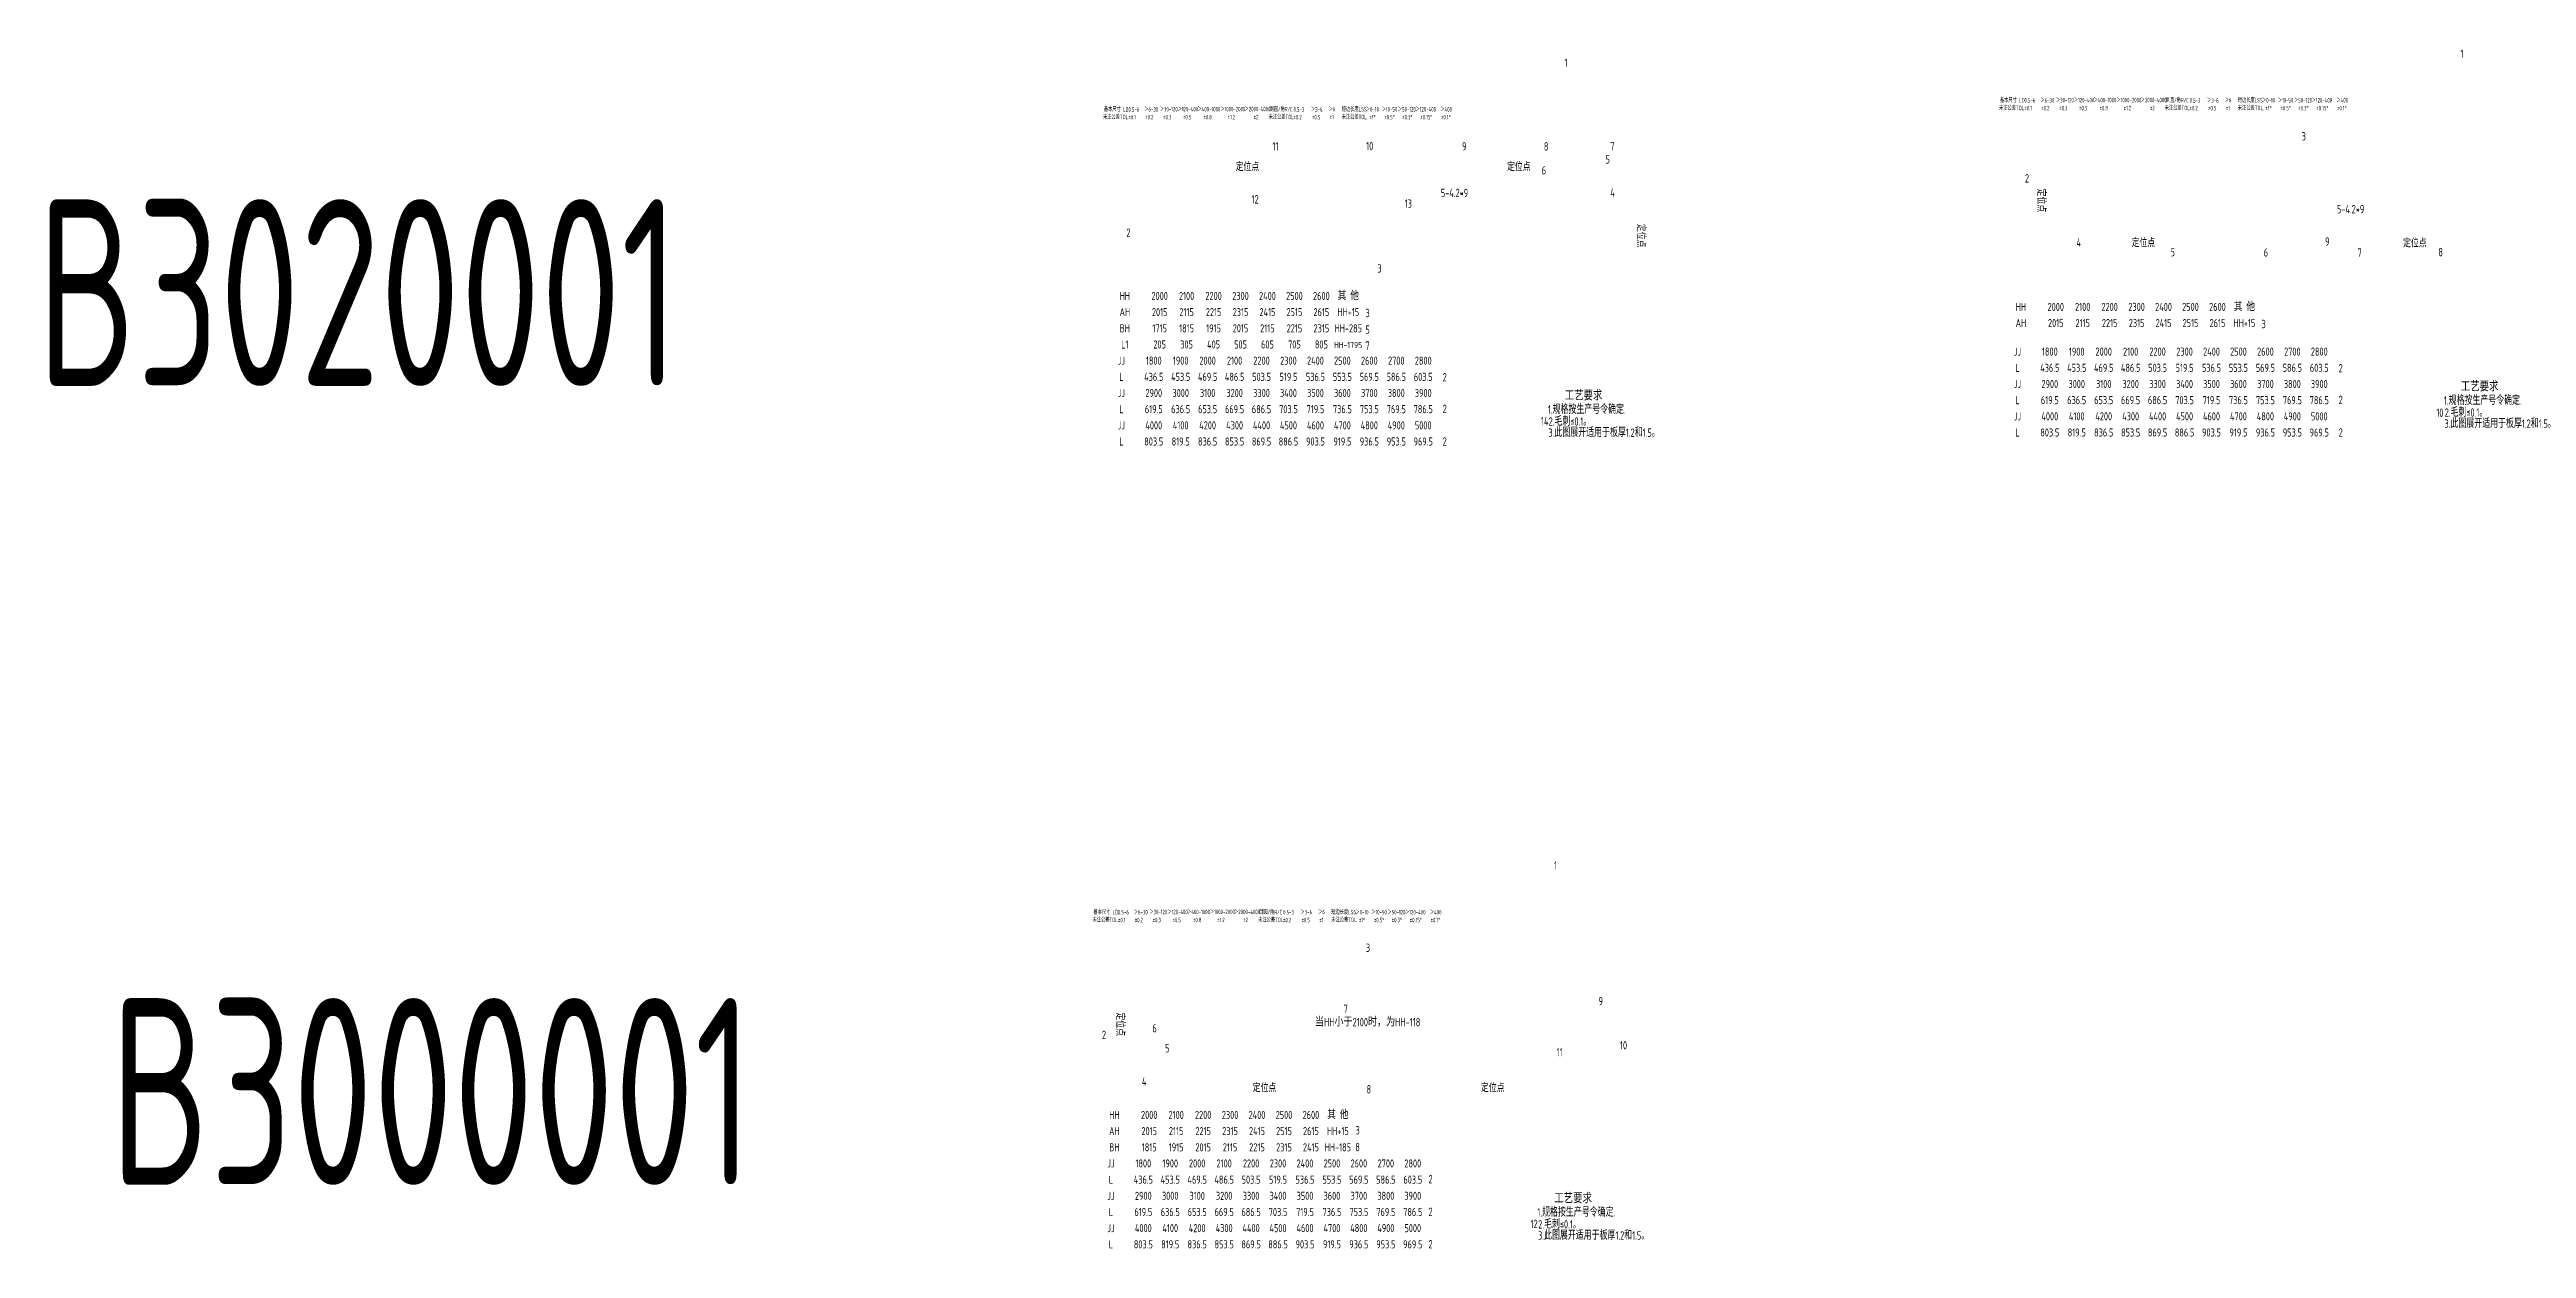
# Model space of a CAD drawing. Header units: inches. Extents: x 14216 to 120088, y -28683 to 23559.
# Drawn here: x 55531 to 59514, y 14715 to 16643 of the extents above; entities that cross this region are included whole.
import ezdxf
from ezdxf.enums import TextEntityAlignment as Align

# ---------------------------------------------------------------- set-up
doc = ezdxf.new("R2010")
doc.units = ezdxf.units.IN
doc.header["$LTSCALE"] = 0.3
doc.header["$MEASUREMENT"] = 0
for name, color, linetype in [('2', 2, 'Continuous'), ('2细实线', 2, 'Continuous'), ('6', 3, 'Continuous'), ('7', 4, 'Continuous')]:
    doc.layers.add(name, color=color, linetype=linetype)
doc.layers.add('粗实线', color=7, linetype='Continuous', lineweight=30)
doc.styles.add('HZ', font='isocp2.shx', dxfattribs={"width": 0.7, "bigfont": 'hztxt.shx'})

msp = doc.modelspace()

# ---------------------------------------------------------------- texts
at = {"layer": '2', "color": 6, "style": 'HZ'}
for s, height, width, p in [('定位点', 12.5, 0.75, (57437.8, 16447.5)), ('定位点', 12.5, 0.75, (57874.3, 16447.5)), ('定位点', 12.5, 0.75, (58878.7, 16325.3)), ('定位点', 12.5, 0.75, (59315.3, 16324.9)), ('1.规格按生产号令确定.', 13.5, 0.7, (57939.9, 16057.2)), ('2.毛刺≤0.1。', 13.5, 0.7, (57941.3, 16038)), ('1.规格按生产号令确定.', 13.5, 0.7, (59380.8, 16071.7)), ('2.毛刺≤0.1。', 13.5, 0.7, (59382.2, 16052.5)), ('3.此图展开适用于板厚1.2和1.5。', 13.5, 0.7, (57941, 16020.1)), ('3.此图展开适用于板厚1.2和1.5。', 13.5, 0.7, (59381.9, 16034.6)), ('定位点', 12.5, 0.75, (57465.5, 14967)), ('定位点', 12.5, 0.75, (57832.3, 14967)), ('1.规格按生产号令确定.', 13.5, 0.7, (57923.1, 14766.7)), ('3.此图展开适用于板厚1.2和1.5。', 13.5, 0.7, (57924.2, 14729.6)), ('2.毛刺≤0.1。', 13.5, 0.7, (57924.5, 14747.5))]:
    msp.add_text(s, height=height, dxfattribs=dict(at, width=width)).set_placement(p)
at = {"layer": '2', "color": 6, "style": 'HZ', "width": 0.75}
for p in [(58726.9, 16419.1), (58083.1, 16362.4), (57245.8, 15094.9)]:
    msp.add_text('定位点', height=12.5, rotation=270, dxfattribs=at).set_placement(p)
at = {"layer": '2', "color": 4, "style": 'HZ', "width": 0.7}
for s, p in [('12', (57463.6, 16395.2)), ('14', (57929, 16038.6)), ('3', (57647.4, 15192.1)), ('7', (57611.6, 15094.1)), ('9', (58021.5, 15106.3)), ('2', (57223, 15052.1)), ('6', (57304.1, 15062.8)), ('5', (57324.5, 15030.6)), ('11', (57954.2, 15024)), ('10', (58056, 15035.3)), ('4', (57287.3, 14977.3)), ('8', (57648.4, 14964.5)), ('3', (57630.8, 14898.6)), ('8', (57630.4, 14871.7)), ('2', (57748.1, 14820)), ('2', (57748.1, 14767.6)), ('12', (57912.2, 14748.1)), ('2', (57748.1, 14715.5))]:
    msp.add_text(s, height=13.5, dxfattribs=at).set_placement(p)
at = {"layer": '2', "color": 6, "ltscale": 50, "style": 'HZ', "width": 0.8}
msp.add_text('当HH小于2100时，为HH-118', height=13.5, dxfattribs=at).set_placement((57650.2, 15079.2), align=Align.MIDDLE_CENTER)
at = {"layer": '2', "color": 6, "ltscale": 50, "char_height": 13.5, "attachment_point": 5, "style": 'HZ'}
for insert in [(57789.9, 16412.2), (59230.9, 16386.1)]:
    msp.add_mtext('\\A1;5-4.2*9', dxfattribs=dict(at, insert=insert))
at = {"layer": '2', "color": 6, "char_height": 300, "attachment_point": 5, "style": 'HZ'}
for s, insert in [('\\A1;B3020001', (56027.3, 16252.1)), ('\\A1;B3000001', (56145.3, 14967.9))]:
    msp.add_mtext(s, dxfattribs=dict(at, insert=insert))
at = {"layer": '2细实线', "style": 'HZ', "width": 0.8}
for s, height, p in [('HH', 13, (57259.8, 16246.6)), ('2000', 13, (57315.8, 16246.6)), ('2100', 13, (57359.1, 16246.6)), ('2200', 13, (57402.5, 16246.6)), ('2300', 13, (57445.8, 16246.6)), ('2400', 13, (57489.1, 16246.6)), ('2500', 13, (57532.5, 16246.6)), ('2600', 13, (57575.8, 16246.6)), ('其 他', 13, (57619.1, 16246.6)), ('AH', 13, (57259.8, 16220.6)), ('2015', 13, (57315.8, 16220.6)), ('2115', 13, (57359.1, 16220.6)), ('2215', 13, (57402.5, 16220.6)), ('2315', 13, (57445.8, 16220.6)), ('2415', 13, (57489.1, 16220.6)), ('2515', 13, (57532.5, 16220.6)), ('2615', 13, (57575.8, 16220.6)), ('HH+15', 13, (57619.1, 16220.6)), ('HH', 13, (58700.7, 16229)), ('2000', 13, (58756.8, 16229)), ('2100', 13, (58800.1, 16229)), ('2200', 13, (58843.4, 16229)), ('2300', 13, (58886.8, 16229)), ('2400', 13, (58930.1, 16229)), ('2500', 13, (58973.4, 16229)), ('2600', 13, (59016.8, 16229)), ('其 他', 13, (59060.1, 16229)), ('BH', 13, (57259.8, 16194.6)), ('L1', 13, (57259.8, 16168.6)), ('1715', 13, (57315.8, 16194.6)), ('205', 13, (57315.8, 16168.6)), ('1815', 13, (57359.1, 16194.6)), ('305', 13, (57359.1, 16168.6)), ('1915', 13, (57402.5, 16194.6)), ('405', 13, (57402.5, 16168.6)), ('2015', 13, (57445.8, 16194.6)), ('505', 13, (57445.8, 16168.6)), ('2115', 13, (57489.1, 16194.6)), ('605', 13, (57489.1, 16168.6)), ('2215', 13, (57532.5, 16194.6)), ('705', 13, (57532.5, 16168.6)), ('2315', 13, (57575.8, 16194.6)), ('805', 13, (57575.8, 16168.6)), ('HH-285', 13, (57619.1, 16194.6)), ('HH-1795', 10, (57618.8, 16167.7)), ('AH', 13, (58700.7, 16203)), ('2015', 13, (58756.8, 16203)), ('2115', 13, (58800.1, 16203)), ('2215', 13, (58843.4, 16203)), ('2315', 13, (58886.8, 16203)), ('2415', 13, (58930.1, 16203)), ('2515', 13, (58973.4, 16203)), ('2615', 13, (59016.8, 16203)), ('HH+15', 13, (59060.1, 16203)), ('JJ', 13, (57254.3, 16142.6)), ('1800', 13, (57306.3, 16142.6)), ('1900', 13, (57349.6, 16142.6)), ('2000', 13, (57392.9, 16142.6)), ('2100', 13, (57436.3, 16142.6)), ('2200', 13, (57479.6, 16142.6)), ('2300', 13, (57522.9, 16142.6)), ('2400', 13, (57566.3, 16142.6)), ('2500', 13, (57609.6, 16142.6)), ('2600', 13, (57652.9, 16142.6)), ('2700', 13, (57696.3, 16142.6)), ('2800', 13, (57739.6, 16142.6)), ('JJ', 13, (58695.2, 16157.1)), ('L', 13, (58695.2, 16131.1)), ('436.5', 13, (58747.2, 16131.1)), ('1800', 13, (58747.2, 16157.1)), ('453.5', 13, (58790.5, 16131.1)), ('1900', 13, (58790.5, 16157.1)), ('469.5', 13, (58833.9, 16131.1)), ('2000', 13, (58833.9, 16157.1)), ('486.5', 13, (58877.2, 16131.1)), ('2100', 13, (58877.2, 16157.1)), ('503.5', 13, (58920.5, 16131.1)), ('2200', 13, (58920.5, 16157.1)), ('519.5', 13, (58963.9, 16131.1)), ('2300', 13, (58963.9, 16157.1)), ('536.5', 13, (59007.2, 16131.1)), ('2400', 13, (59007.2, 16157.1)), ('553.5', 13, (59050.5, 16131.1)), ('2500', 13, (59050.5, 16157.1)), ('569.5', 13, (59093.9, 16131.1)), ('2600', 13, (59093.9, 16157.1)), ('586.5', 13, (59137.2, 16131.1)), ('2700', 13, (59137.2, 16157.1)), ('603.5', 13, (59180.5, 16131.1)), ('2800', 13, (59180.5, 16157.1)), ('JJ', 13, (57254.3, 16090.6)), ('L', 13, (57254.3, 16116.6)), ('436.5', 13, (57306.3, 16116.6)), ('2900', 13, (57306.3, 16090.6)), ('453.5', 13, (57349.6, 16116.6)), ('3000', 13, (57349.6, 16090.6)), ('469.5', 13, (57392.9, 16116.6)), ('3100', 13, (57392.9, 16090.6)), ('486.5', 13, (57436.3, 16116.6)), ('3200', 13, (57436.3, 16090.6)), ('503.5', 13, (57479.6, 16116.6)), ('3300', 13, (57479.6, 16090.6)), ('519.5', 13, (57522.9, 16116.6)), ('3400', 13, (57522.9, 16090.6)), ('536.5', 13, (57566.3, 16116.6)), ('3500', 13, (57566.3, 16090.6)), ('553.5', 13, (57609.6, 16116.6)), ('3600', 13, (57609.6, 16090.6)), ('569.5', 13, (57652.9, 16116.6)), ('3700', 13, (57652.9, 16090.6)), ('586.5', 13, (57696.3, 16116.6)), ('3800', 13, (57696.3, 16090.6)), ('603.5', 13, (57739.6, 16116.6)), ('3900', 13, (57739.6, 16090.6)), ('JJ', 13, (58695.2, 16105.1)), ('2900', 13, (58747.2, 16105.1)), ('3000', 13, (58790.5, 16105.1)), ('3100', 13, (58833.9, 16105.1)), ('3200', 13, (58877.2, 16105.1)), ('3300', 13, (58920.5, 16105.1)), ('3400', 13, (58963.9, 16105.1)), ('3500', 13, (59007.2, 16105.1)), ('3600', 13, (59050.5, 16105.1)), ('3700', 13, (59093.9, 16105.1)), ('3800', 13, (59137.2, 16105.1)), ('3900', 13, (59180.5, 16105.1)), ('L', 13, (57254.3, 16064.6)), ('619.5', 13, (57306.3, 16064.6)), ('636.5', 13, (57349.6, 16064.6)), ('653.5', 13, (57392.9, 16064.6)), ('669.5', 13, (57436.3, 16064.6)), ('686.5', 13, (57479.6, 16064.6)), ('703.5', 13, (57522.9, 16064.6)), ('719.5', 13, (57566.3, 16064.6)), ('736.5', 13, (57609.6, 16064.6)), ('753.5', 13, (57652.9, 16064.6)), ('769.5', 13, (57696.3, 16064.6)), ('786.5', 13, (57739.6, 16064.6)), ('JJ', 13, (58695.2, 16053.1)), ('L', 13, (58695.2, 16079.1)), ('619.5', 13, (58747.2, 16079.1)), ('4000', 13, (58747.2, 16053.1)), ('636.5', 13, (58790.5, 16079.1)), ('4100', 13, (58790.5, 16053.1)), ('653.5', 13, (58833.9, 16079.1)), ('4200', 13, (58833.9, 16053.1)), ('669.5', 13, (58877.2, 16079.1)), ('4300', 13, (58877.2, 16053.1)), ('686.5', 13, (58920.5, 16079.1)), ('4400', 13, (58920.5, 16053.1)), ('703.5', 13, (58963.9, 16079.1)), ('4500', 13, (58963.9, 16053.1)), ('719.5', 13, (59007.2, 16079.1)), ('4600', 13, (59007.2, 16053.1)), ('736.5', 13, (59050.5, 16079.1)), ('4700', 13, (59050.5, 16053.1)), ('753.5', 13, (59093.9, 16079.1)), ('4800', 13, (59093.9, 16053.1)), ('769.5', 13, (59137.2, 16079.1)), ('4900', 13, (59137.2, 16053.1)), ('786.5', 13, (59180.5, 16079.1)), ('5000', 13, (59180.5, 16053.1)), ('JJ', 13, (57254.3, 16038.6)), ('L', 13, (57254.3, 16012.6)), ('803.5', 13, (57306.3, 16012.6)), ('4000', 13, (57306.3, 16038.6)), ('819.5', 13, (57349.6, 16012.6)), ('4100', 13, (57349.6, 16038.6)), ('836.5', 13, (57392.9, 16012.6)), ('4200', 13, (57392.9, 16038.6)), ('853.5', 13, (57436.3, 16012.6)), ('4300', 13, (57436.3, 16038.6)), ('869.5', 13, (57479.6, 16012.6)), ('4400', 13, (57479.6, 16038.6)), ('886.5', 13, (57522.9, 16012.6)), ('4500', 13, (57522.9, 16038.6)), ('903.5', 13, (57566.3, 16012.6)), ('4600', 13, (57566.3, 16038.6)), ('919.5', 13, (57609.6, 16012.6)), ('4700', 13, (57609.6, 16038.6)), ('936.5', 13, (57652.9, 16012.6)), ('4800', 13, (57652.9, 16038.6)), ('953.5', 13, (57696.3, 16012.6)), ('4900', 13, (57696.3, 16038.6)), ('969.5', 13, (57739.6, 16012.6)), ('5000', 13, (57739.6, 16038.6)), ('L', 13, (58695.2, 16027.1)), ('803.5', 13, (58747.2, 16027.1)), ('819.5', 13, (58790.5, 16027.1)), ('836.5', 13, (58833.9, 16027.1)), ('853.5', 13, (58877.2, 16027.1)), ('869.5', 13, (58920.5, 16027.1)), ('886.5', 13, (58963.9, 16027.1)), ('903.5', 13, (59007.2, 16027.1)), ('919.5', 13, (59050.5, 16027.1)), ('936.5', 13, (59093.9, 16027.1)), ('953.5', 13, (59137.2, 16027.1)), ('969.5', 13, (59180.5, 16027.1)), ('HH', 13, (57243, 14930.1)), ('2000', 13, (57299, 14930.1)), ('2100', 13, (57342.3, 14930.1)), ('2200', 13, (57385.7, 14930.1)), ('2300', 13, (57429, 14930.1)), ('2400', 13, (57472.3, 14930.1)), ('2500', 13, (57515.7, 14930.1)), ('2600', 13, (57559, 14930.1)), ('其 他', 13, (57602.3, 14930.1)), ('AH', 13, (57243, 14904.1)), ('2015', 13, (57299, 14904.1)), ('2115', 13, (57342.3, 14904.1)), ('2215', 13, (57385.7, 14904.1)), ('2315', 13, (57429, 14904.1)), ('2415', 13, (57472.3, 14904.1)), ('2515', 13, (57515.7, 14904.1)), ('2615', 13, (57559, 14904.1)), ('HH+15', 13, (57602.3, 14904.1)), ('JJ', 13, (57237.5, 14852.1)), ('BH', 13, (57243, 14878.1)), ('1800', 13, (57289.5, 14852.1)), ('1815', 13, (57299, 14878.1)), ('1900', 13, (57332.8, 14852.1)), ('1915', 13, (57342.3, 14878.1)), ('2000', 13, (57376.1, 14852.1)), ('2015', 13, (57385.7, 14878.1)), ('2100', 13, (57419.5, 14852.1)), ('2115', 13, (57429, 14878.1)), ('2200', 13, (57462.8, 14852.1)), ('2215', 13, (57472.3, 14878.1)), ('2300', 13, (57506.1, 14852.1)), ('2315', 13, (57515.7, 14878.1)), ('2400', 13, (57549.5, 14852.1)), ('2415', 13, (57559, 14878.1)), ('2500', 13, (57592.8, 14852.1)), ('HH-185', 13, (57602.3, 14878.1)), ('2600', 13, (57636.1, 14852.1)), ('2700', 13, (57679.5, 14852.1)), ('2800', 13, (57722.8, 14852.1)), ('L', 13, (57237.5, 14826.1)), ('436.5', 13, (57289.5, 14826.1)), ('453.5', 13, (57332.8, 14826.1)), ('469.5', 13, (57376.1, 14826.1)), ('486.5', 13, (57419.5, 14826.1)), ('503.5', 13, (57462.8, 14826.1)), ('519.5', 13, (57506.1, 14826.1)), ('536.5', 13, (57549.5, 14826.1)), ('553.5', 13, (57592.8, 14826.1)), ('569.5', 13, (57636.1, 14826.1)), ('586.5', 13, (57679.5, 14826.1)), ('603.5', 13, (57722.8, 14826.1)), ('JJ', 13, (57237.5, 14800.1)), ('L', 13, (57237.5, 14774.1)), ('619.5', 13, (57289.5, 14774.1)), ('2900', 13, (57289.5, 14800.1)), ('636.5', 13, (57332.8, 14774.1)), ('3000', 13, (57332.8, 14800.1)), ('653.5', 13, (57376.1, 14774.1)), ('3100', 13, (57376.1, 14800.1)), ('669.5', 13, (57419.5, 14774.1)), ('3200', 13, (57419.5, 14800.1)), ('686.5', 13, (57462.8, 14774.1)), ('3300', 13, (57462.8, 14800.1)), ('703.5', 13, (57506.1, 14774.1)), ('3400', 13, (57506.1, 14800.1)), ('719.5', 13, (57549.5, 14774.1)), ('3500', 13, (57549.5, 14800.1)), ('736.5', 13, (57592.8, 14774.1)), ('3600', 13, (57592.8, 14800.1)), ('753.5', 13, (57636.1, 14774.1)), ('3700', 13, (57636.1, 14800.1)), ('769.5', 13, (57679.5, 14774.1)), ('3800', 13, (57679.5, 14800.1)), ('786.5', 13, (57722.8, 14774.1)), ('3900', 13, (57722.8, 14800.1)), ('JJ', 13, (57237.5, 14748.1)), ('4000', 13, (57289.5, 14748.1)), ('4100', 13, (57332.8, 14748.1)), ('4200', 13, (57376.1, 14748.1)), ('4300', 13, (57419.5, 14748.1)), ('4400', 13, (57462.8, 14748.1)), ('4500', 13, (57506.1, 14748.1)), ('4600', 13, (57549.5, 14748.1)), ('4700', 13, (57592.8, 14748.1)), ('4800', 13, (57636.1, 14748.1)), ('4900', 13, (57679.5, 14748.1)), ('5000', 13, (57722.8, 14748.1)), ('L', 13, (57237.5, 14722.1)), ('803.5', 13, (57289.5, 14722.1)), ('819.5', 13, (57332.8, 14722.1)), ('836.5', 13, (57376.1, 14722.1)), ('853.5', 13, (57419.5, 14722.1)), ('869.5', 13, (57462.8, 14722.1)), ('886.5', 13, (57506.1, 14722.1)), ('903.5', 13, (57549.5, 14722.1)), ('919.5', 13, (57592.8, 14722.1)), ('936.5', 13, (57636.1, 14722.1)), ('953.5', 13, (57679.5, 14722.1)), ('969.5', 13, (57722.8, 14722.1))]:
    msp.add_text(s, height=height, dxfattribs=at).set_placement(p, align=Align.MIDDLE_CENTER)
at = {"layer": '6', "color": 2, "style": 'HZ', "width": 0.7}
for s, p in [('未注公差TOL.', (57224.6, 16530.7)), ('基本尺寸 LD.', (57226, 16543.1)), ('0.5-6', (57265.6, 16543)), ('%%P0.1', (57265.6, 16530.4)), ('＞6-30', (57291, 16543)), ('%%P0.2', (57292.6, 16530.4)), ('＞30-120', (57316, 16543.2)), ('%%P0.3', (57321.4, 16530.4)), ('＞120-400', (57344.8, 16543.3)), ('%%P0.5', (57353.3, 16530.5)), ('＞400-1000', (57376.6, 16543.3)), ('%%P0.8', (57386.2, 16530.5)), ('＞1000-2000', (57413.3, 16543.4)), ('%%P1.2', (57425.1, 16530.5)), ('＞2000-4000', (57452.3, 16543.5)), ('%%P2', (57467.1, 16530.6)), ('未注公差TOL.', (57491, 16530.7)), ('倒圆/角R/C', (57492.4, 16543.1)), ('0.5-3', (57531.1, 16543)), ('%%P0.2', (57531.1, 16530.4)), ('＞3-6', (57559, 16543)), ('%%P0.5', (57560.7, 16530.4)), ('＞6', (57587.5, 16543.2)), ('%%P1', (57589.3, 16530.4)), ('短边长度LSS.', (57608.5, 16543.1)), ('未注公差TOL.', (57608.5, 16530.7)), ('＞0-10', (57647.3, 16543)), ('%%P1%%D', (57653.1, 16530.4)), ('＞10-50', (57672.8, 16543)), ('%%P0.5%%D', (57677.1, 16530.4)), ('＞50-120', (57698.8, 16543)), ('%%P0.3%%D', (57705.8, 16530.4)), ('＞120-400', (57727.2, 16543)), ('%%P0.15%%D', (57734.8, 16530.4)), ('＞400', (57767.1, 16543)), ('%%P0.1%%D', (57768.3, 16530.4)), ('未注公差TOL.', (58665.6, 16545.2)), ('基本尺寸 LD.', (58667, 16557.6)), ('0.5-6', (58706.5, 16557.5)), ('%%P0.1', (58706.5, 16544.9)), ('＞6-30', (58732, 16557.5)), ('%%P0.2', (58733.5, 16544.9)), ('＞30-120', (58757, 16557.7)), ('%%P0.3', (58762.3, 16544.9)), ('＞120-400', (58785.7, 16557.8)), ('%%P0.5', (58794.3, 16545)), ('＞400-1000', (58817.5, 16557.8)), ('%%P0.8', (58827.2, 16545)), ('＞1000-2000', (58854.2, 16557.9)), ('%%P1.2', (58866, 16545.1)), ('＞2000-4000', (58893.3, 16558)), ('%%P2', (58908.1, 16545.1)), ('未注公差TOL.', (58931.9, 16545.2)), ('倒圆/角R/C', (58933.4, 16557.6)), ('0.5-3', (58972, 16557.5)), ('%%P0.2', (58972, 16544.9)), ('＞3-6', (59000, 16557.5)), ('%%P0.5', (59001.6, 16544.9)), ('＞6', (59028.5, 16557.7)), ('%%P1', (59030.2, 16544.9)), ('短边长度LSS.', (59049.5, 16557.6)), ('未注公差TOL.', (59049.5, 16545.2)), ('＞0-10', (59088.3, 16557.5)), ('%%P1%%D', (59094, 16544.9)), ('＞10-50', (59113.7, 16557.5)), ('%%P0.5%%D', (59118, 16544.9)), ('＞50-120', (59139.8, 16557.5)), ('%%P0.3%%D', (59146.7, 16544.9)), ('＞120-400', (59168.2, 16557.5)), ('%%P0.15%%D', (59175.8, 16544.9)), ('＞400', (59208.1, 16557.5)), ('%%P0.1%%D', (59209.2, 16544.9)), ('基本尺寸 LD.', (57209.2, 15252.6)), ('0.5-6', (57248.8, 15252.4)), ('＞6-30', (57274.2, 15252.4)), ('＞30-120', (57299.2, 15252.7)), ('＞120-400', (57328, 15252.8)), ('＞400-1000', (57359.8, 15252.8)), ('＞1000-2000', (57396.5, 15252.9)), ('＞2000-4000', (57435.5, 15252.9)), ('倒圆/角R/C', (57475.6, 15252.6)), ('0.5-3', (57514.3, 15252.4)), ('＞3-6', (57542.2, 15252.4)), ('＞6', (57570.7, 15252.7)), ('短边长度LSS.', (57591.7, 15252.6)), ('＞0-10', (57630.5, 15252.4)), ('＞10-50', (57656, 15252.4)), ('＞50-120', (57682, 15252.4)), ('＞120-400', (57710.4, 15252.4)), ('＞400', (57750.3, 15252.4)), ('未注公差TOL.', (57207.8, 15240.2)), ('%%P0.1', (57248.8, 15239.8)), ('%%P0.2', (57275.8, 15239.8)), ('%%P0.3', (57304.6, 15239.8)), ('%%P0.5', (57336.5, 15239.9)), ('%%P0.8', (57369.4, 15239.9)), ('%%P1.2', (57408.3, 15240)), ('%%P2', (57450.3, 15240.1)), ('未注公差TOL.', (57474.2, 15240.2)), ('%%P0.2', (57514.3, 15239.8)), ('%%P0.5', (57543.9, 15239.8)), ('%%P1', (57572.5, 15239.8)), ('未注公差TOL.', (57591.7, 15240.2)), ('%%P1%%D', (57636.3, 15239.8)), ('%%P0.5%%D', (57660.3, 15239.8)), ('%%P0.3%%D', (57689, 15239.8)), ('%%P0.15%%D', (57718, 15239.8)), ('%%P0.1%%D', (57751.5, 15239.8))]:
    msp.add_text(s, height=7.2, dxfattribs=at).set_placement(p)
at = {"layer": '7', "style": 'HZ', "width": 0.7}
for s, p in [('1', (57966.7, 16614.7)), ('1', (59407.6, 16629.2)), ('11', (57497.1, 16480.4)), ('10', (57647.9, 16480.9)), ('9', (57802.1, 16480.3)), ('8', (57933.6, 16480.2)), ('7', (58040.4, 16480.8)), ('3', (59152.2, 16496.5)), ('6', (57930.2, 16441.8)), ('5', (58032.7, 16459.4)), ('4', (58040.5, 16405.9)), ('2', (58707.2, 16428.9)), ('13', (57709.9, 16388.3)), ('2', (57262.3, 16341.4)), ('4', (58790.3, 16326)), ('9', (59189.9, 16327.4)), ('3', (57666, 16284.1)), ('5', (58941.5, 16310.3)), ('6', (59091.2, 16309.8)), ('7', (59242.1, 16309.7)), ('8', (59372, 16310.3)), ('3', (57646.8, 16212.4)), ('7', (57646.6, 16159.9)), ('5', (57646.6, 16185.8)), ('3', (59087.7, 16194.7)), ('2', (59211.7, 16123.7)), ('2', (57770.8, 16109.2)), ('2', (57770.8, 16058.3)), ('2', (59211.7, 16072.8)), ('10', (59368.8, 16052.1)), ('2', (57770.8, 16005.9)), ('2', (59211.7, 16020.4)), ('1', (57949.9, 15324.2))]:
    msp.add_text(s, height=13.5, dxfattribs=at).set_placement(p)
at = {"layer": '粗实线', "color": 3, "linetype": 'Continuous', "lineweight": -3, "style": 'HZ', "width": 0.7}
for p in [(57967.2, 16078.7), (59408.1, 16093.2), (57950.4, 14788.2)]:
    msp.add_text('工艺要求', height=16, dxfattribs=at).set_placement(p)

doc.saveas('drawing.dxf')
